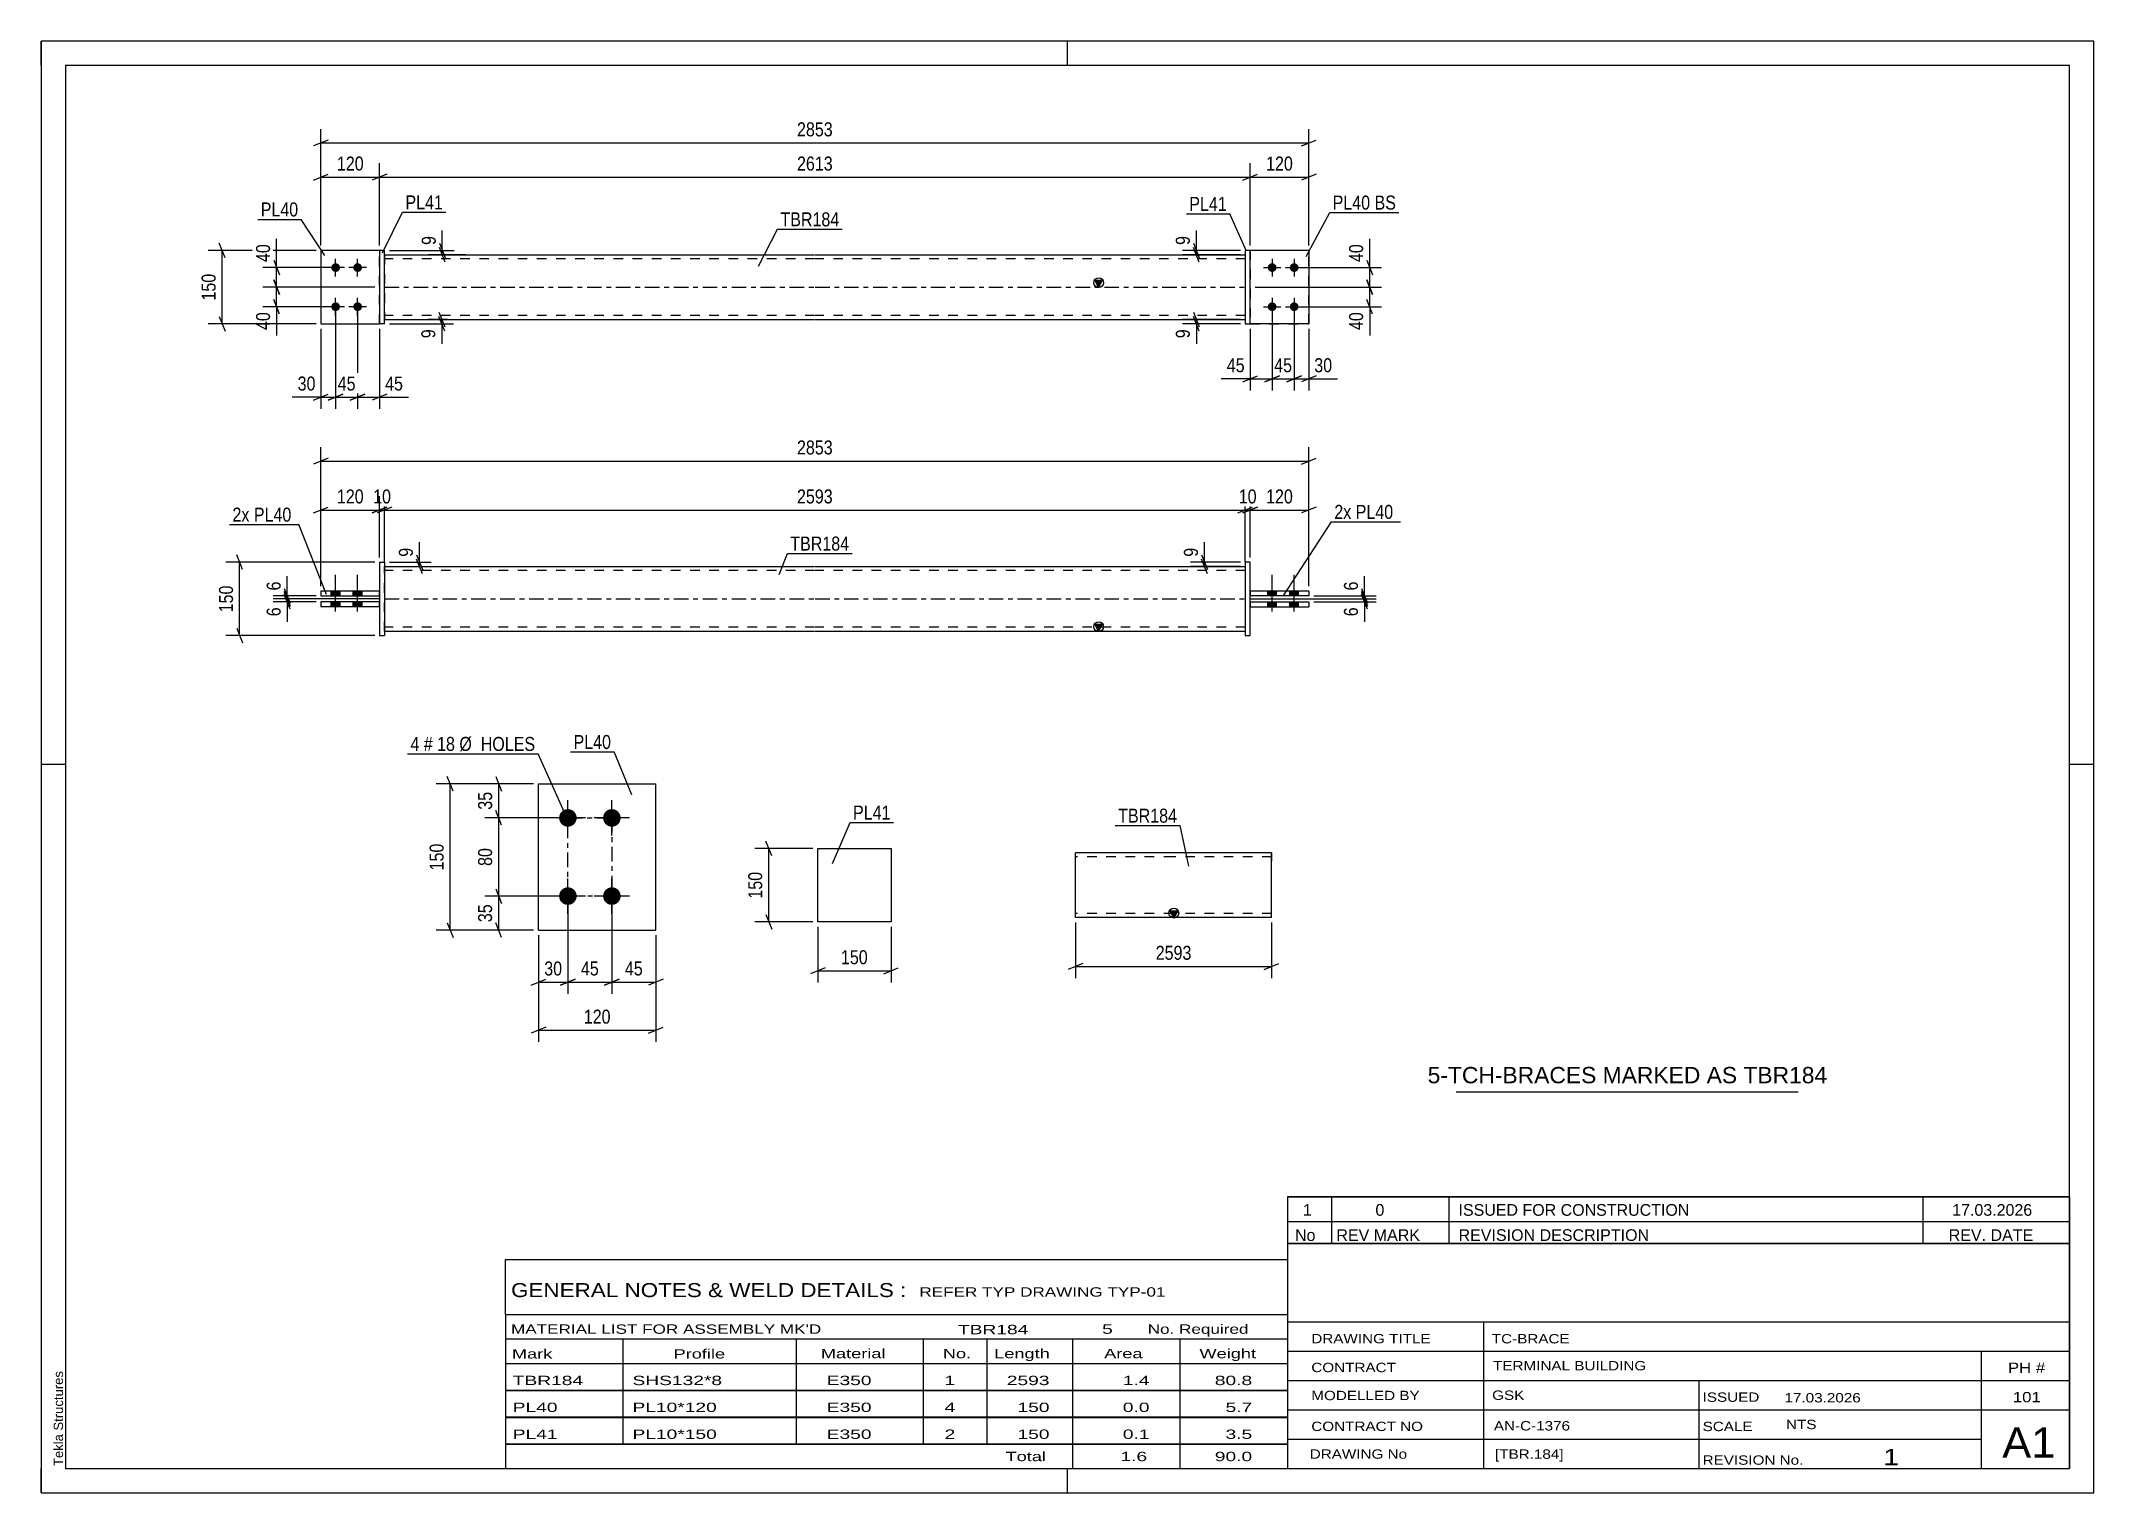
# Paper-space layout 'Layout1' of a CAD drawing. Header units: millimetres. Extents: x 0 to 420, y 0 to 297.
# The model-space entities are those that its viewports show. They can reach past a viewport. Long polylines and large blocks are cut down to what shows.
import ezdxf

# ---------------------------------------------------------------- set-up
doc = ezdxf.new("R2010")
doc.units = ezdxf.units.MM
doc.linetypes.add('DXK_LINE_DOT2', pattern=[3.9198, 1.9599, -1.9599])
doc.linetypes.add('DXK_LINE_DOT3', pattern=[5.9187, 2.979, -0.9799, 0.9799, -0.9799])
doc.layers.add('Viewport layer', color=7, linetype='Continuous', plot=False)
doc.styles.add('Arial', font='arial.ttf', dxfattribs={"height": 0.2})
doc.styles.add('Arial Narrow', font='ARIALN.TTF', dxfattribs={"height": 0.2})

# ---------------------------------------------------------------- blocks, each defined once
blk = doc.blocks.new('Unknown-580569612-1163')
at = {"color": 5, "linetype": 'Continuous'}
for p, q in [((420, 297), (0, 297)), ((0, 297), (0, 0)), ((0, 292), (0, 297)), ((210, 292), (210, 297)), ((420, 0), (420, 297)), ((415, 292), (5, 292)), ((5, 292), (5, 5)), ((415, 5), (415, 292)), ((5, 149), (0, 149)), ((420, 149), (415, 149)), ((0, 0), (0, 5)), ((5, 5), (415, 5)), ((210, 0), (210, 5)), ((0, 0), (420, 0))]:
    blk.add_line(p, q, dxfattribs=at)
at = {"color": 174, "linetype": 'Continuous', "style": 'Arial'}
blk.add_text('Tekla Structures', height=1.9102, rotation=90, dxfattribs=at).set_placement((4.5, 5.5))
blk = doc.blocks.new('Bolt-580569612-1440 - 1400')
at = {"linetype": 'Continuous'}
for points in [[(252.77, 184.49), (250.97, 184.49), (250.97, 183.49), (252.77, 183.49)], [(252.77, 184.49), (250.97, 184.49), (250.97, 183.49), (252.77, 183.49)], [(252.77, 182.29), (250.97, 182.29), (250.97, 181.29), (252.77, 181.29)], [(252.77, 182.29), (250.97, 182.29), (250.97, 181.29), (252.77, 181.29)], [(257.27, 184.49), (255.47, 184.49), (255.47, 183.49), (257.27, 183.49)], [(257.27, 184.49), (255.47, 184.49), (255.47, 183.49), (257.27, 183.49)], [(257.27, 182.29), (255.47, 182.29), (255.47, 181.29), (257.27, 181.29)], [(257.27, 182.29), (255.47, 182.29), (255.47, 181.29), (257.27, 181.29)]]:
    blk.add_hatch(color=1, dxfattribs=at).paths.add_polyline_path(points)
at = {"color": 1, "linetype": 'Continuous'}
for p, q in [((251.87, 180.29), (251.87, 187.79)), ((251.87, 180.29), (251.87, 187.79)), ((256.37, 180.29), (256.37, 187.79)), ((256.37, 180.29), (256.37, 187.79)), ((250.97, 183.49), (250.97, 184.49)), ((250.97, 183.49), (250.97, 184.49)), ((250.97, 181.29), (250.97, 182.29)), ((250.97, 181.29), (250.97, 182.29)), ((252.77, 183.49), (252.77, 184.49)), ((252.77, 183.49), (252.77, 184.49)), ((252.77, 181.29), (252.77, 182.29)), ((252.77, 181.29), (252.77, 182.29)), ((255.47, 183.49), (255.47, 184.49)), ((255.47, 183.49), (255.47, 184.49)), ((255.47, 181.29), (255.47, 182.29)), ((255.47, 181.29), (255.47, 182.29)), ((257.27, 183.49), (257.27, 184.49)), ((257.27, 183.49), (257.27, 184.49)), ((257.27, 181.29), (257.27, 182.29)), ((257.27, 181.29), (257.27, 182.29))]:
    blk.add_line(p, q, dxfattribs=at)
blk = doc.blocks.new('Bolt-580569612-1439 - 1400')
at = {"linetype": 'Continuous'}
for points in [[(59.37, 183.49), (61.17, 183.49), (61.17, 184.49), (59.37, 184.49)], [(59.37, 183.49), (61.17, 183.49), (61.17, 184.49), (59.37, 184.49)], [(59.37, 181.29), (61.17, 181.29), (61.17, 182.29), (59.37, 182.29)], [(59.37, 181.29), (61.17, 181.29), (61.17, 182.29), (59.37, 182.29)], [(63.87, 183.49), (65.67, 183.49), (65.67, 184.49), (63.87, 184.49)], [(63.87, 183.49), (65.67, 183.49), (65.67, 184.49), (63.87, 184.49)], [(63.87, 181.29), (65.67, 181.29), (65.67, 182.29), (63.87, 182.29)], [(63.87, 181.29), (65.67, 181.29), (65.67, 182.29), (63.87, 182.29)]]:
    blk.add_hatch(color=1, dxfattribs=at).paths.add_polyline_path(points)
at = {"color": 1, "linetype": 'Continuous'}
for p, q in [((60.27, 180.29), (60.27, 187.79)), ((60.27, 180.29), (60.27, 187.79)), ((64.77, 180.29), (64.77, 187.79)), ((64.77, 180.29), (64.77, 187.79)), ((59.37, 183.49), (59.37, 184.49)), ((59.37, 183.49), (59.37, 184.49)), ((59.37, 181.29), (59.37, 182.29)), ((59.37, 181.29), (59.37, 182.29)), ((61.17, 183.49), (61.17, 184.49)), ((61.17, 183.49), (61.17, 184.49)), ((61.17, 181.29), (61.17, 182.29)), ((61.17, 181.29), (61.17, 182.29)), ((63.87, 183.49), (63.87, 184.49)), ((63.87, 183.49), (63.87, 184.49)), ((63.87, 181.29), (63.87, 182.29)), ((63.87, 181.29), (63.87, 182.29)), ((65.67, 183.49), (65.67, 184.49)), ((65.67, 183.49), (65.67, 184.49)), ((65.67, 181.29), (65.67, 182.29)), ((65.67, 181.29), (65.67, 182.29))]:
    blk.add_line(p, q, dxfattribs=at)
blk = doc.blocks.new('Part-580569612-1428 - 1400')
at = {"linetype": 'Continuous'}
blk.add_hatch(color=2, dxfattribs=at).paths.add_polyline_path([(216.37, 176.29), (215.57, 177.69), (217.17, 177.69)])
at = {"color": 2, "linetype": 'Continuous'}
for p, q in [((70.27, 189.49), (158.27, 189.49)), ((158.37, 189.49), (246.37, 189.49)), ((216.37, 176.29), (215.57, 177.69)), ((215.57, 177.69), (217.17, 177.69)), ((217.17, 177.69), (216.37, 176.29)), ((70.27, 176.29), (158.27, 176.29)), ((158.37, 176.29), (246.37, 176.29))]:
    blk.add_line(p, q, dxfattribs=at)
at = {"color": 7, "linetype": 'DXK_LINE_DOT2'}
for p, q in [((70.27, 176.29), (70.27, 189.49)), ((246.37, 189.49), (246.37, 176.29)), ((158.27, 188.69), (70.27, 188.69)), ((246.37, 188.69), (158.37, 188.69)), ((158.27, 177.09), (70.27, 177.09)), ((246.37, 177.09), (158.37, 177.09))]:
    blk.add_line(p, q, dxfattribs=at)
at = {"color": 7, "linetype": 'DXK_LINE_DOT3'}
for p, q in [((70.27, 182.89), (158.27, 182.89)), ((158.37, 182.89), (246.37, 182.89))]:
    blk.add_line(p, q, dxfattribs=at)
at = {"color": 2, "linetype": 'Continuous'}
blk.add_circle((216.37, 177.19), 1, dxfattribs=at)
blk = doc.blocks.new('Part-580569612-1443 - 1400')
at = {"color": 2, "linetype": 'Continuous'}
for p, q in [((69.27, 190.39), (70.27, 190.39)), ((69.27, 190.39), (69.27, 175.39)), ((70.27, 190.39), (70.27, 175.39)), ((69.27, 175.39), (70.27, 175.39))]:
    blk.add_line(p, q, dxfattribs=at)
blk = doc.blocks.new('Part-580569612-1458 - 1400')
at = {"color": 2, "linetype": 'Continuous'}
for p, q in [((69.27, 184.49), (57.27, 184.49)), ((57.27, 184.49), (57.27, 183.49)), ((57.27, 183.49), (69.27, 183.49)), ((69.27, 183.49), (69.27, 184.49))]:
    blk.add_line(p, q, dxfattribs=at)
blk = doc.blocks.new('Part-580569612-1463 - 1400')
at = {"color": 2, "linetype": 'Continuous'}
for p, q in [((69.27, 182.29), (57.27, 182.29)), ((57.27, 182.29), (57.27, 181.29)), ((69.27, 181.29), (57.27, 181.29)), ((69.27, 181.29), (69.27, 182.29))]:
    blk.add_line(p, q, dxfattribs=at)
blk = doc.blocks.new('Part-580569612-1466 - 1400')
at = {"color": 2, "linetype": 'Continuous'}
for p, q in [((247.37, 190.39), (246.37, 190.39)), ((246.37, 190.39), (246.37, 175.39)), ((247.37, 175.39), (247.37, 190.39)), ((246.37, 175.39), (247.37, 175.39))]:
    blk.add_line(p, q, dxfattribs=at)
blk = doc.blocks.new('Part-580569612-1471 - 1400')
at = {"color": 2, "linetype": 'Continuous'}
for p, q in [((259.37, 184.49), (247.37, 184.49)), ((247.37, 184.49), (247.37, 183.49)), ((259.37, 183.49), (247.37, 183.49)), ((259.37, 184.49), (259.37, 183.49))]:
    blk.add_line(p, q, dxfattribs=at)
blk = doc.blocks.new('Part-580569612-1476 - 1400')
at = {"color": 2, "linetype": 'Continuous'}
for p, q in [((247.37, 182.29), (247.37, 181.29)), ((247.37, 182.29), (259.37, 182.29)), ((247.37, 181.29), (259.37, 181.29)), ((259.37, 182.29), (259.37, 181.29))]:
    blk.add_line(p, q, dxfattribs=at)
blk = doc.blocks.new('Part-580569612-1698 - 1692')
at = {"linetype": 'Continuous'}
blk.add_hatch(color=2, dxfattribs=at).paths.add_polyline_path([(216.37, 246.66), (215.57, 248.06), (217.17, 248.06)])
at = {"color": 2, "linetype": 'Continuous'}
for p, q in [((70.27, 253.26), (158.27, 253.26)), ((158.37, 253.26), (246.37, 253.26)), ((216.37, 246.66), (215.57, 248.06)), ((215.57, 248.06), (217.17, 248.06)), ((217.17, 248.06), (216.37, 246.66)), ((70.27, 240.06), (158.27, 240.06)), ((158.37, 240.06), (246.37, 240.06))]:
    blk.add_line(p, q, dxfattribs=at)
at = {"color": 7, "linetype": 'DXK_LINE_DOT2'}
for p, q in [((70.27, 253.26), (70.27, 240.06)), ((158.27, 252.46), (70.27, 252.46)), ((246.37, 252.46), (158.37, 252.46)), ((246.37, 253.26), (246.37, 240.06)), ((158.27, 240.86), (70.27, 240.86)), ((246.37, 240.86), (158.37, 240.86))]:
    blk.add_line(p, q, dxfattribs=at)
at = {"color": 7, "linetype": 'DXK_LINE_DOT3'}
for p, q in [((70.27, 246.66), (158.27, 246.66)), ((158.37, 246.66), (246.37, 246.66))]:
    blk.add_line(p, q, dxfattribs=at)
at = {"color": 2, "linetype": 'Continuous'}
blk.add_circle((216.37, 247.56), 1, dxfattribs=at)
blk = doc.blocks.new('Part-580569612-1703 - 1692')
at = {"color": 7, "linetype": 'DXK_LINE_DOT2'}
for p, q in [((259.37, 254.16), (247.37, 254.16)), ((247.37, 254.16), (247.37, 239.16)), ((259.37, 239.16), (259.37, 254.16)), ((247.37, 239.16), (259.37, 239.16))]:
    blk.add_line(p, q, dxfattribs=at)
blk = doc.blocks.new('Part-580569612-1724 - 1692')
at = {"color": 7, "linetype": 'DXK_LINE_DOT2'}
for p, q in [((69.27, 254.16), (57.27, 254.16)), ((57.27, 254.16), (57.27, 239.16)), ((69.27, 239.16), (69.27, 254.16)), ((57.27, 239.16), (69.27, 239.16))]:
    blk.add_line(p, q, dxfattribs=at)
blk = doc.blocks.new('Part-580569612-1708 - 1692')
at = {"color": 2, "linetype": 'Continuous'}
for p, q in [((259.37, 254.16), (247.37, 254.16)), ((259.37, 254.16), (259.37, 239.16)), ((259.37, 239.16), (247.37, 239.16))]:
    blk.add_line(p, q, dxfattribs=at)
at = {"color": 7, "linetype": 'DXK_LINE_DOT2'}
blk.add_line((247.37, 254.16), (247.37, 239.16), dxfattribs=at)
blk = doc.blocks.new('Part-580569612-1723 - 1692')
at = {"color": 2, "linetype": 'Continuous'}
for p, q in [((247.37, 254.16), (246.37, 254.16)), ((246.37, 254.16), (246.37, 239.16)), ((247.37, 239.16), (247.37, 254.16)), ((246.37, 239.16), (247.37, 239.16))]:
    blk.add_line(p, q, dxfattribs=at)
blk = doc.blocks.new('Part-580569612-1729 - 1692')
at = {"color": 2, "linetype": 'Continuous'}
for p, q in [((69.27, 254.16), (57.27, 254.16)), ((57.27, 254.16), (57.27, 239.16)), ((57.27, 239.16), (69.27, 239.16))]:
    blk.add_line(p, q, dxfattribs=at)
at = {"color": 7, "linetype": 'DXK_LINE_DOT2'}
blk.add_line((69.27, 239.16), (69.27, 254.16), dxfattribs=at)
blk = doc.blocks.new('Part-580569612-1734 - 1692')
at = {"color": 2, "linetype": 'Continuous'}
for p, q in [((70.27, 254.16), (69.27, 254.16)), ((69.27, 254.16), (69.27, 239.16)), ((70.27, 239.16), (70.27, 254.16)), ((70.27, 239.16), (69.27, 239.16))]:
    blk.add_line(p, q, dxfattribs=at)
blk = doc.blocks.new('Bolt-580569612-1735 - 1692')
at = {"linetype": 'Continuous'}
for points in [[(251.87, 251.56, -1), (251.87, 249.76, -1)], [(256.37, 251.56, -1), (256.37, 249.76, -1)], [(251.87, 243.56, -1), (251.87, 241.76, -1)], [(256.37, 243.56, -1), (256.37, 241.76, -1)]]:
    blk.add_hatch(color=1, dxfattribs=at).paths.add_polyline_path(points)
at = {"color": 1, "linetype": 'Continuous'}
for p, q in [((251.87, 252.46), (251.87, 248.86)), ((256.37, 252.46), (256.37, 248.86)), ((250.07, 250.66), (253.67, 250.66)), ((254.57, 250.66), (258.17, 250.66)), ((251.87, 244.46), (251.87, 240.86)), ((256.37, 244.46), (256.37, 240.86)), ((250.07, 242.66), (253.67, 242.66)), ((254.57, 242.66), (258.17, 242.66))]:
    blk.add_line(p, q, dxfattribs=at)
blk = doc.blocks.new('Bolt-580569612-1736 - 1692')
at = {"linetype": 'Continuous'}
for points in [[(60.27, 249.76, -1), (60.27, 251.56, -1)], [(64.77, 249.76, -1), (64.77, 251.56, -1)], [(60.27, 241.76, -1), (60.27, 243.56, -1)], [(64.77, 241.76, -1), (64.77, 243.56, -1)]]:
    blk.add_hatch(color=1, dxfattribs=at).paths.add_polyline_path(points)
at = {"color": 1, "linetype": 'Continuous'}
for p, q in [((60.27, 248.86), (60.27, 252.46)), ((64.77, 248.86), (64.77, 252.46)), ((62.07, 250.66), (58.47, 250.66)), ((66.57, 250.66), (62.97, 250.66)), ((60.27, 240.86), (60.27, 244.46)), ((64.77, 240.86), (64.77, 244.46)), ((62.07, 242.66), (58.47, 242.66)), ((66.57, 242.66), (62.97, 242.66))]:
    blk.add_line(p, q, dxfattribs=at)
blk = doc.blocks.new('Part-580569612-2313 - 2307')
at = {"linetype": 'Continuous'}
blk.add_hatch(color=2, dxfattribs=at).paths.add_polyline_path([(231.75, 117.71), (230.95, 119.11), (232.55, 119.11)])
at = {"color": 2, "linetype": 'Continuous'}
for p, q in [((231.66, 130.91), (211.66, 130.91)), ((211.66, 117.71), (211.66, 130.91)), ((251.76, 130.91), (231.76, 130.91)), ((251.76, 130.91), (251.76, 129.31)), ((251.76, 117.71), (251.76, 129.31)), ((231.66, 117.71), (211.66, 117.71)), ((231.75, 117.71), (230.95, 119.11)), ((230.95, 119.11), (232.55, 119.11)), ((232.55, 119.11), (231.75, 117.71)), ((251.76, 117.71), (231.76, 117.71))]:
    blk.add_line(p, q, dxfattribs=at)
at = {"color": 7, "linetype": 'DXK_LINE_DOT2'}
for p, q in [((251.76, 129.31), (251.76, 130.79)), ((231.66, 130.11), (211.66, 130.11)), ((251.76, 130.11), (231.76, 130.11)), ((211.66, 118.51), (211.66, 118.58)), ((231.66, 118.51), (211.66, 118.51)), ((251.76, 118.51), (231.76, 118.51)), ((251.76, 118.51), (251.76, 118.58))]:
    blk.add_line(p, q, dxfattribs=at)
at = {"color": 2, "linetype": 'Continuous'}
blk.add_circle((231.75, 118.61), 1, dxfattribs=at)
blk = doc.blocks.new('Part-580569612-2065 - 2059')
at = {"color": 2, "linetype": 'Continuous'}
for p, q in [((101.78, 115.09), (101.78, 145.09)), ((101.78, 145.09), (125.78, 145.09)), ((125.78, 115.09), (125.78, 145.09)), ((101.78, 115.09), (125.78, 115.09))]:
    blk.add_line(p, q, dxfattribs=at)
blk = doc.blocks.new('Bolt-580569612-2126 - 2059')
at = {"linetype": 'Continuous'}
for points in [[(107.78, 136.29, -1), (107.78, 139.89, -1)], [(116.78, 136.29, -1), (116.78, 139.89, -1)], [(107.78, 120.29, -1), (107.78, 123.89, -1)], [(116.78, 120.29, -1), (116.78, 123.89, -1)]]:
    blk.add_hatch(color=1, dxfattribs=at).paths.add_polyline_path(points)
at = {"color": 1, "linetype": 'Continuous'}
for p, q in [((107.78, 134.49), (107.78, 141.69)), ((116.78, 134.49), (116.78, 141.69)), ((111.38, 138.09), (104.18, 138.09)), ((120.38, 138.09), (113.18, 138.09)), ((111.38, 122.09), (104.18, 122.09)), ((107.78, 118.49), (107.78, 125.69)), ((120.38, 122.09), (113.18, 122.09)), ((116.78, 118.49), (116.78, 125.69))]:
    blk.add_line(p, q, dxfattribs=at)
blk = doc.blocks.new('Part-580569612-2287 - 2281')
at = {"color": 2, "linetype": 'Continuous'}
for p, q in [((158.89, 131.81), (173.89, 131.81)), ((158.89, 116.81), (158.89, 131.81)), ((173.89, 131.81), (173.89, 116.81)), ((173.89, 116.81), (158.89, 116.81))]:
    blk.add_line(p, q, dxfattribs=at)
blk = doc.blocks.new('Rectangle-580569612-2266 - 2059')
at = {"color": 1, "linetype": 'DXK_LINE_DOT3'}
blk.add_lwpolyline([(107.78, 138.09), (116.78, 138.09), (116.78, 122.09), (107.78, 122.09), (107.78, 138.09)], close=True, dxfattribs=at)
blk = doc.blocks.new('StraightDimension-580569612-1503 - 1400')
at = {"color": 7, "linetype": 'Continuous'}
for p, q in [((245.37, 190.39), (235.17, 190.39)), ((245.37, 189.49), (235.17, 189.49)), ((237.42, 191.89), (238.62, 188.89)), ((238.62, 187.99), (237.42, 190.99)), ((238.02, 189.49), (238.02, 190.39))]:
    blk.add_line(p, q, dxfattribs=at)
at = {"color": 0}
blk.add_wipeout([(237.27, 193.94), (233.07, 193.94), (233.07, 190.91), (237.27, 190.91)], dxfattribs=at)
at = {"color": 7, "linetype": 'Continuous'}
blk.add_line((238.02, 190.39), (238.02, 194.46), dxfattribs=at)
blk.add_line((238.02, 190.39), (238.02, 194.46), dxfattribs=at)
at = {"color": 3, "style": 'Arial Narrow'}
blk.add_text('9', height=2.86, rotation=90.0002, dxfattribs=at).set_placement((236.67, 191.51))
blk = doc.blocks.new('StraightDimension-580569612-1646 - 1400')
at = {"color": 7, "linetype": 'Continuous'}
for p, q in [((71.27, 190.39), (79.81, 190.39)), ((71.27, 189.49), (79.81, 189.49)), ((76.81, 191.89), (78.01, 188.89)), ((78.01, 187.99), (76.81, 190.99)), ((77.41, 189.49), (77.41, 190.39))]:
    blk.add_line(p, q, dxfattribs=at)
at = {"color": 0}
blk.add_wipeout([(76.66, 193.94), (72.46, 193.94), (72.46, 190.91), (76.66, 190.91)], dxfattribs=at)
at = {"color": 7, "linetype": 'Continuous'}
blk.add_line((77.41, 190.39), (77.41, 194.46), dxfattribs=at)
blk.add_line((77.41, 190.39), (77.41, 194.46), dxfattribs=at)
at = {"color": 3, "style": 'Arial Narrow'}
blk.add_text('9', height=2.86, rotation=90.0002, dxfattribs=at).set_placement((76.06, 191.51))
blk = doc.blocks.new('StraightDimension-580569612-1549 - 1400')
at = {"color": 7, "linetype": 'Continuous'}
for p, q in [((58.77, 211.68), (55.77, 210.48)), ((57.27, 185.49), (57.27, 213.93)), ((57.27, 211.08), (259.37, 211.08)), ((257.87, 210.48), (260.87, 211.68)), ((259.37, 185.49), (259.37, 213.93))]:
    blk.add_line(p, q, dxfattribs=at)
at = {"color": 0}
blk.add_wipeout([(162.57, 211.83), (162.57, 216.03), (154.06, 216.03), (154.06, 211.83)], dxfattribs=at)
at = {"color": 3, "style": 'Arial Narrow'}
blk.add_text('2853', height=2.863, dxfattribs=at).set_placement((154.66, 212.43))
blk = doc.blocks.new('StraightDimension-580569612-1532 - 1400')
at = {"color": 7, "linetype": 'Continuous'}
for p, q in [((270.17, 184.99), (271.37, 181.99)), ((247.37, 182.89), (273.17, 182.89)), ((260.37, 183.49), (273.17, 183.49)), ((271.37, 181.39), (270.17, 184.39)), ((270.77, 182.89), (270.77, 183.49))]:
    blk.add_line(p, q, dxfattribs=at)
at = {"color": 0}
blk.add_wipeout([(270.02, 187.04), (265.82, 187.04), (265.82, 184.01), (270.02, 184.01)], dxfattribs=at)
at = {"color": 7, "linetype": 'Continuous'}
blk.add_line((270.77, 183.49), (270.77, 187.56), dxfattribs=at)
blk.add_line((270.77, 183.49), (270.77, 187.56), dxfattribs=at)
at = {"color": 3, "style": 'Arial Narrow'}
blk.add_text('6', height=2.86, rotation=90.0002, dxfattribs=at).set_placement((269.42, 184.61))
blk = doc.blocks.new('StraightDimension-580569612-1485 - 1400')
at = {"color": 7, "linetype": 'Continuous'}
for p, q in [((68.27, 190.39), (37.77, 190.39)), ((41.22, 188.89), (40.02, 191.89)), ((40.62, 175.39), (40.62, 190.39)), ((40.02, 176.89), (41.22, 173.89)), ((68.27, 175.39), (37.77, 175.39))]:
    blk.add_line(p, q, dxfattribs=at)
at = {"color": 0}
blk.add_wipeout([(39.87, 186.23), (35.67, 186.23), (35.67, 179.54), (39.87, 179.54)], dxfattribs=at)
at = {"color": 3, "style": 'Arial Narrow'}
blk.add_text('150', height=2.863, rotation=90.0002, dxfattribs=at).set_placement((39.27, 180.14))
blk = doc.blocks.new('StraightDimension-580569612-1560 - 1400')
at = {"color": 7, "linetype": 'Continuous'}
for p, q in [((69.27, 182.89), (47.52, 182.89)), ((56.27, 182.29), (47.52, 182.29)), ((49.77, 184.39), (50.97, 181.39)), ((50.97, 180.79), (49.77, 183.79)), ((50.37, 182.29), (50.37, 182.89))]:
    blk.add_line(p, q, dxfattribs=at)
at = {"color": 0}
blk.add_wipeout([(49.62, 181.76), (45.42, 181.76), (45.42, 178.73), (49.62, 178.73)], dxfattribs=at)
at = {"color": 7, "linetype": 'Continuous'}
blk.add_line((50.37, 182.29), (50.37, 178.21), dxfattribs=at)
blk.add_line((50.37, 182.29), (50.37, 178.21), dxfattribs=at)
at = {"color": 3, "style": 'Arial Narrow'}
blk.add_text('6', height=2.86, rotation=90.0002, dxfattribs=at).set_placement((49.02, 179.33))
blk = doc.blocks.new('StraightDimension-580569612-1513 - 1400')
at = {"color": 7, "linetype": 'Continuous'}
for p, q in [((247.37, 182.89), (273.17, 182.89)), ((260.37, 182.29), (273.17, 182.29)), ((270.17, 184.39), (271.37, 181.39)), ((271.37, 180.79), (270.17, 183.79)), ((270.77, 182.29), (270.77, 182.89))]:
    blk.add_line(p, q, dxfattribs=at)
at = {"color": 0}
blk.add_wipeout([(270.02, 181.76), (265.82, 181.76), (265.82, 178.73), (270.02, 178.73)], dxfattribs=at)
at = {"color": 7, "linetype": 'Continuous'}
blk.add_line((270.77, 182.29), (270.77, 178.21), dxfattribs=at)
blk.add_line((270.77, 182.29), (270.77, 178.21), dxfattribs=at)
at = {"color": 3, "style": 'Arial Narrow'}
blk.add_text('6', height=2.86, rotation=90.0002, dxfattribs=at).set_placement((269.42, 179.33))
blk = doc.blocks.new('StraightDimension-580569612-1576 - 1400')
at = {"color": 7, "linetype": 'Continuous'}
for p, q in [((49.77, 184.99), (50.97, 181.99)), ((56.27, 183.49), (47.52, 183.49)), ((69.27, 182.89), (47.52, 182.89)), ((50.97, 181.39), (49.77, 184.39)), ((50.37, 182.89), (50.37, 183.49))]:
    blk.add_line(p, q, dxfattribs=at)
at = {"color": 0}
blk.add_wipeout([(49.62, 187.04), (45.42, 187.04), (45.42, 184.01), (49.62, 184.01)], dxfattribs=at)
at = {"color": 7, "linetype": 'Continuous'}
blk.add_line((50.37, 183.49), (50.37, 187.56), dxfattribs=at)
blk.add_line((50.37, 183.49), (50.37, 187.56), dxfattribs=at)
at = {"color": 3, "style": 'Arial Narrow'}
blk.add_text('6', height=2.86, rotation=90.0002, dxfattribs=at).set_placement((49.02, 184.61))
blk = doc.blocks.new('StraightDimension-580569612-1595 - 1400')
at = {"color": 7, "linetype": 'Continuous'}
for p, q in [((245.87, 200.46), (248.87, 201.66)), ((247.37, 191.39), (247.37, 203.91)), ((260.87, 201.66), (257.87, 200.46)), ((259.37, 185.49), (259.37, 203.91)), ((247.37, 201.06), (259.37, 201.06))]:
    blk.add_line(p, q, dxfattribs=at)
at = {"color": 0}
blk.add_wipeout([(256.71, 201.81), (256.71, 206.01), (250.03, 206.01), (250.03, 201.81)], dxfattribs=at)
at = {"color": 3, "style": 'Arial Narrow'}
blk.add_text('120', height=2.863, dxfattribs=at).set_placement((250.63, 202.41))
blk = doc.blocks.new('StraightDimension-580569612-1605 - 1400')
at = {"color": 7, "linetype": 'Continuous'}
for p, q in [((71.77, 201.66), (68.77, 200.46)), ((70.27, 190.49), (70.27, 203.91)), ((244.87, 200.46), (247.87, 201.66)), ((246.37, 190.49), (246.37, 203.91)), ((70.27, 201.06), (246.37, 201.06))]:
    blk.add_line(p, q, dxfattribs=at)
at = {"color": 0}
blk.add_wipeout([(162.57, 201.81), (162.57, 206.01), (154.06, 206.01), (154.06, 201.81)], dxfattribs=at)
at = {"color": 3, "style": 'Arial Narrow'}
blk.add_text('2593', height=2.863, dxfattribs=at).set_placement((154.66, 202.41))
blk = doc.blocks.new('StraightDimension-580569612-1615 - 1400')
at = {"color": 7, "linetype": 'Continuous'}
for p, q in [((67.77, 200.46), (70.77, 201.66)), ((71.77, 201.66), (68.77, 200.46)), ((69.27, 191.39), (69.27, 203.91)), ((70.27, 190.49), (70.27, 203.91)), ((69.27, 201.06), (70.27, 201.06))]:
    blk.add_line(p, q, dxfattribs=at)
at = {"color": 0}
blk.add_wipeout([(72.2, 201.81), (72.2, 206.01), (67.34, 206.01), (67.34, 201.81)], dxfattribs=at)
at = {"color": 3, "style": 'Arial Narrow'}
blk.add_text('10', height=2.863, dxfattribs=at).set_placement((67.94, 202.41))
blk = doc.blocks.new('StraightDimension-580569612-1625 - 1400')
at = {"color": 7, "linetype": 'Continuous'}
for p, q in [((55.77, 200.46), (58.77, 201.66)), ((57.27, 185.49), (57.27, 203.91)), ((70.77, 201.66), (67.77, 200.46)), ((69.27, 191.39), (69.27, 203.91)), ((57.27, 201.06), (69.27, 201.06))]:
    blk.add_line(p, q, dxfattribs=at)
at = {"color": 0}
blk.add_wipeout([(66.61, 201.81), (66.61, 206.01), (59.93, 206.01), (59.93, 201.81)], dxfattribs=at)
at = {"color": 3, "style": 'Arial Narrow'}
blk.add_text('120', height=2.863, dxfattribs=at).set_placement((60.53, 202.41))
blk = doc.blocks.new('StraightDimension-580569612-1635 - 1400')
at = {"color": 7, "linetype": 'Continuous'}
for p, q in [((244.87, 200.46), (247.87, 201.66)), ((248.87, 201.66), (245.87, 200.46)), ((246.37, 190.49), (246.37, 203.91)), ((247.37, 191.39), (247.37, 203.91)), ((246.37, 201.06), (247.37, 201.06))]:
    blk.add_line(p, q, dxfattribs=at)
at = {"color": 0}
blk.add_wipeout([(249.3, 201.81), (249.3, 206.01), (244.44, 206.01), (244.44, 201.81)], dxfattribs=at)
at = {"color": 3, "style": 'Arial Narrow'}
blk.add_text('10', height=2.863, dxfattribs=at).set_placement((245.04, 202.41))
blk = doc.blocks.new('StraightDimension-580569612-1783 - 1692')
at = {"color": 7, "linetype": 'Continuous'}
for p, q in [((70.77, 269.76), (67.77, 268.56)), ((69.27, 255.16), (69.27, 272.01)), ((69.27, 269.16), (247.37, 269.16)), ((245.87, 268.56), (248.87, 269.76)), ((247.37, 255.16), (247.37, 272.01))]:
    blk.add_line(p, q, dxfattribs=at)
at = {"color": 0}
blk.add_wipeout([(162.57, 269.91), (162.57, 274.11), (154.06, 274.11), (154.06, 269.91)], dxfattribs=at)
at = {"color": 3, "style": 'Arial Narrow'}
blk.add_text('2613', height=2.863, dxfattribs=at).set_placement((154.66, 270.51))
blk = doc.blocks.new('StraightDimension-580569612-1944 - 1692')
at = {"color": 7, "linetype": 'Continuous'}
for p, q in [((245.37, 254.16), (233.52, 254.16)), ((245.37, 253.26), (233.52, 253.26)), ((235.77, 255.66), (236.97, 252.66)), ((236.97, 251.76), (235.77, 254.76)), ((236.37, 253.26), (236.37, 254.16))]:
    blk.add_line(p, q, dxfattribs=at)
at = {"color": 0}
blk.add_wipeout([(235.62, 257.72), (231.42, 257.72), (231.42, 254.69), (235.62, 254.69)], dxfattribs=at)
at = {"color": 7, "linetype": 'Continuous'}
blk.add_line((236.37, 254.16), (236.37, 258.24), dxfattribs=at)
blk.add_line((236.37, 254.16), (236.37, 258.24), dxfattribs=at)
at = {"color": 3, "style": 'Arial Narrow'}
blk.add_text('9', height=2.86, rotation=90.0002, dxfattribs=at).set_placement((235.02, 255.29))
blk = doc.blocks.new('StraightDimension-580569612-1851 - 1692')
at = {"color": 7, "linetype": 'Continuous'}
for p, q in [((64.77, 241.66), (64.77, 221.76)), ((69.27, 238.16), (69.27, 221.76)), ((63.27, 223.56), (66.27, 224.76)), ((64.77, 224.16), (69.27, 224.16)), ((70.77, 224.76), (67.77, 223.56))]:
    blk.add_line(p, q, dxfattribs=at)
at = {"color": 0}
blk.add_wipeout([(74.65, 224.91), (74.65, 229.11), (69.79, 229.11), (69.79, 224.91)], dxfattribs=at)
at = {"color": 7, "linetype": 'Continuous'}
blk.add_line((69.27, 224.16), (75.17, 224.16), dxfattribs=at)
blk.add_line((69.27, 224.16), (75.17, 224.16), dxfattribs=at)
at = {"color": 3, "style": 'Arial Narrow'}
blk.add_text('45', height=2.863, dxfattribs=at).set_placement((70.39, 225.51))
blk = doc.blocks.new('StraightDimension-580569612-1916 - 1692')
at = {"color": 7, "linetype": 'Continuous'}
for p, q in [((47.6, 248.16), (48.8, 245.16)), ((68.27, 246.66), (45.35, 246.66)), ((48.8, 241.16), (47.6, 244.16)), ((48.2, 242.66), (48.2, 246.66)), ((59.27, 242.66), (45.35, 242.66))]:
    blk.add_line(p, q, dxfattribs=at)
at = {"color": 0}
blk.add_wipeout([(47.45, 242.14), (43.25, 242.14), (43.25, 237.28), (47.45, 237.28)], dxfattribs=at)
at = {"color": 7, "linetype": 'Continuous'}
blk.add_line((48.2, 242.66), (48.2, 236.76), dxfattribs=at)
blk.add_line((48.2, 242.66), (48.2, 236.76), dxfattribs=at)
at = {"color": 3, "style": 'Arial Narrow'}
blk.add_text('40', height=2.863, rotation=90.0002, dxfattribs=at).set_placement((46.85, 237.88))
blk = doc.blocks.new('StraightDimension-580569612-1873 - 1692')
at = {"color": 7, "linetype": 'Continuous'}
for p, q in [((60.27, 241.66), (60.27, 221.76)), ((64.77, 241.66), (64.77, 221.76)), ((58.77, 223.56), (61.77, 224.76)), ((60.27, 224.16), (64.77, 224.16)), ((66.27, 224.76), (63.27, 223.56))]:
    blk.add_line(p, q, dxfattribs=at)
at = {"color": 0}
blk.add_wipeout([(64.95, 224.91), (64.95, 229.11), (60.09, 229.11), (60.09, 224.91)], dxfattribs=at)
at = {"color": 3, "style": 'Arial Narrow'}
blk.add_text('45', height=2.863, dxfattribs=at).set_placement((60.69, 225.51))
blk = doc.blocks.new('StraightDimension-580569612-1741 - 1692')
at = {"color": 7, "linetype": 'Continuous'}
for p, q in [((56.27, 254.16), (34.21, 254.16)), ((37.66, 252.66), (36.46, 255.66)), ((37.06, 239.16), (37.06, 254.16)), ((36.46, 240.66), (37.66, 237.66)), ((56.27, 239.16), (34.21, 239.16))]:
    blk.add_line(p, q, dxfattribs=at)
at = {"color": 0}
blk.add_wipeout([(36.31, 250.01), (32.11, 250.01), (32.11, 243.32), (36.31, 243.32)], dxfattribs=at)
at = {"color": 3, "style": 'Arial Narrow'}
blk.add_text('150', height=2.863, rotation=90.0002, dxfattribs=at).set_placement((35.71, 243.92))
blk = doc.blocks.new('StraightDimension-580569612-1761 - 1692')
at = {"color": 7, "linetype": 'Continuous'}
for p, q in [((55.77, 268.56), (58.77, 269.76)), ((57.27, 255.16), (57.27, 272.01)), ((57.27, 269.16), (69.27, 269.16)), ((70.77, 269.76), (67.77, 268.56)), ((69.27, 255.16), (69.27, 272.01))]:
    blk.add_line(p, q, dxfattribs=at)
at = {"color": 0}
blk.add_wipeout([(66.61, 269.91), (66.61, 274.11), (59.93, 274.11), (59.93, 269.91)], dxfattribs=at)
at = {"color": 3, "style": 'Arial Narrow'}
blk.add_text('120', height=2.863, dxfattribs=at).set_placement((60.53, 270.51))
blk = doc.blocks.new('StraightDimension-580569612-1808 - 1692')
at = {"color": 7, "linetype": 'Continuous'}
for p, q in [((245.87, 268.56), (248.87, 269.76)), ((247.37, 255.16), (247.37, 272.01)), ((247.37, 269.16), (259.37, 269.16)), ((260.87, 269.76), (257.87, 268.56)), ((259.37, 255.16), (259.37, 272.01))]:
    blk.add_line(p, q, dxfattribs=at)
at = {"color": 0}
blk.add_wipeout([(256.71, 269.91), (256.71, 274.11), (250.03, 274.11), (250.03, 269.91)], dxfattribs=at)
at = {"color": 3, "style": 'Arial Narrow'}
blk.add_text('120', height=2.863, dxfattribs=at).set_placement((250.63, 270.51))
blk = doc.blocks.new('StraightDimension-580569612-1831 - 1692')
at = {"color": 7, "linetype": 'Continuous'}
for p, q in [((57.27, 255.16), (57.27, 279.01)), ((259.37, 255.16), (259.37, 279.01)), ((58.77, 276.76), (55.77, 275.56)), ((57.27, 276.16), (259.37, 276.16)), ((257.87, 275.56), (260.87, 276.76))]:
    blk.add_line(p, q, dxfattribs=at)
at = {"color": 0}
blk.add_wipeout([(162.57, 276.91), (162.57, 281.11), (154.06, 281.11), (154.06, 276.91)], dxfattribs=at)
at = {"color": 3, "style": 'Arial Narrow'}
blk.add_text('2853', height=2.863, dxfattribs=at).set_placement((154.66, 277.51))
blk = doc.blocks.new('StraightDimension-580569612-1889 - 1692')
at = {"color": 7, "linetype": 'Continuous'}
for p, q in [((60.27, 241.66), (60.27, 221.76)), ((57.27, 238.16), (57.27, 221.76)), ((55.77, 223.56), (58.77, 224.76)), ((57.27, 224.16), (60.27, 224.16)), ((61.77, 224.76), (58.77, 223.56))]:
    blk.add_line(p, q, dxfattribs=at)
at = {"color": 0}
blk.add_wipeout([(56.74, 224.91), (56.74, 229.11), (51.89, 229.11), (51.89, 224.91)], dxfattribs=at)
at = {"color": 7, "linetype": 'Continuous'}
blk.add_line((57.27, 224.16), (51.36, 224.16), dxfattribs=at)
blk.add_line((57.27, 224.16), (51.36, 224.16), dxfattribs=at)
at = {"color": 3, "style": 'Arial Narrow'}
blk.add_text('30', height=2.863, dxfattribs=at).set_placement((52.49, 225.51))
blk = doc.blocks.new('StraightDimension-580569612-1909 - 1692')
at = {"color": 7, "linetype": 'Continuous'}
for p, q in [((83.18, 240.06), (79.16, 240.06)), ((81.41, 241.56), (82.61, 238.56)), ((82.61, 237.66), (81.41, 240.66)), ((82.01, 239.16), (82.01, 240.06)), ((71.27, 239.16), (84.41, 239.16))]:
    blk.add_line(p, q, dxfattribs=at)
at = {"color": 0}
blk.add_wipeout([(81.26, 238.64), (77.06, 238.64), (77.06, 235.61), (81.26, 235.61)], dxfattribs=at)
at = {"color": 7, "linetype": 'Continuous'}
blk.add_line((82.01, 239.16), (82.01, 235.08), dxfattribs=at)
blk.add_line((82.01, 239.16), (82.01, 235.08), dxfattribs=at)
at = {"color": 3, "style": 'Arial Narrow'}
blk.add_text('9', height=2.86, rotation=90.0002, dxfattribs=at).set_placement((80.66, 236.21))
blk = doc.blocks.new('StraightDimension-580569612-1925 - 1692')
at = {"color": 7, "linetype": 'Continuous'}
for p, q in [((47.6, 252.16), (48.8, 249.16)), ((59.27, 250.66), (45.35, 250.66)), ((48.8, 245.16), (47.6, 248.16)), ((48.2, 246.66), (48.2, 250.66)), ((68.27, 246.66), (45.35, 246.66))]:
    blk.add_line(p, q, dxfattribs=at)
at = {"color": 0}
blk.add_wipeout([(47.45, 256.04), (43.25, 256.04), (43.25, 251.19), (47.45, 251.19)], dxfattribs=at)
at = {"color": 7, "linetype": 'Continuous'}
blk.add_line((48.2, 250.66), (48.2, 256.57), dxfattribs=at)
blk.add_line((48.2, 250.66), (48.2, 256.57), dxfattribs=at)
at = {"color": 3, "style": 'Arial Narrow'}
blk.add_text('40', height=2.863, rotation=90.0002, dxfattribs=at).set_placement((46.85, 251.79))
blk = doc.blocks.new('StraightDimension-580569612-1999 - 1692')
at = {"color": 7, "linetype": 'Continuous'}
for p, q in [((251.87, 241.66), (251.87, 225.51)), ((256.37, 241.66), (256.37, 225.51)), ((250.37, 227.31), (253.37, 228.51)), ((251.87, 227.91), (256.37, 227.91)), ((257.87, 228.51), (254.87, 227.31))]:
    blk.add_line(p, q, dxfattribs=at)
at = {"color": 0}
blk.add_wipeout([(256.55, 228.66), (256.55, 232.86), (251.69, 232.86), (251.69, 228.66)], dxfattribs=at)
at = {"color": 3, "style": 'Arial Narrow'}
blk.add_text('45', height=2.863, dxfattribs=at).set_placement((252.29, 229.26))
blk = doc.blocks.new('StraightDimension-580569612-1935 - 1692')
at = {"color": 7, "linetype": 'Continuous'}
for p, q in [((245.37, 240.06), (233.52, 240.06)), ((235.77, 241.56), (236.97, 238.56)), ((236.97, 237.66), (235.77, 240.66)), ((236.37, 239.16), (236.37, 240.06)), ((245.37, 239.16), (233.52, 239.16))]:
    blk.add_line(p, q, dxfattribs=at)
at = {"color": 0}
blk.add_wipeout([(235.62, 238.64), (231.42, 238.64), (231.42, 235.61), (235.62, 235.61)], dxfattribs=at)
at = {"color": 7, "linetype": 'Continuous'}
blk.add_line((236.37, 239.16), (236.37, 235.08), dxfattribs=at)
blk.add_line((236.37, 239.16), (236.37, 235.08), dxfattribs=at)
at = {"color": 3, "style": 'Arial Narrow'}
blk.add_text('9', height=2.86, rotation=90.0002, dxfattribs=at).set_placement((235.02, 236.21))
blk = doc.blocks.new('StraightDimension-580569612-2015 - 1692')
at = {"color": 7, "linetype": 'Continuous'}
for p, q in [((256.37, 241.66), (256.37, 225.51)), ((259.37, 238.16), (259.37, 225.51)), ((254.87, 227.31), (257.87, 228.51)), ((256.37, 227.91), (259.37, 227.91)), ((260.87, 228.51), (257.87, 227.31))]:
    blk.add_line(p, q, dxfattribs=at)
at = {"color": 0}
blk.add_wipeout([(264.75, 228.66), (264.75, 232.86), (259.89, 232.86), (259.89, 228.66)], dxfattribs=at)
at = {"color": 7, "linetype": 'Continuous'}
blk.add_line((259.37, 227.91), (265.27, 227.91), dxfattribs=at)
blk.add_line((259.37, 227.91), (265.27, 227.91), dxfattribs=at)
at = {"color": 3, "style": 'Arial Narrow'}
blk.add_text('30', height=2.863, dxfattribs=at).set_placement((260.49, 229.26))
blk = doc.blocks.new('StraightDimension-580569612-1951 - 1692')
at = {"color": 7, "linetype": 'Continuous'}
for p, q in [((71.27, 254.16), (84.49, 254.16)), ((86.92, 253.26), (79.24, 253.26)), ((81.49, 255.66), (82.69, 252.66)), ((82.69, 251.76), (81.49, 254.76)), ((82.09, 253.26), (82.09, 254.16))]:
    blk.add_line(p, q, dxfattribs=at)
at = {"color": 0}
blk.add_wipeout([(81.34, 257.72), (77.14, 257.72), (77.14, 254.69), (81.34, 254.69)], dxfattribs=at)
at = {"color": 7, "linetype": 'Continuous'}
blk.add_line((82.09, 254.16), (82.09, 258.24), dxfattribs=at)
blk.add_line((82.09, 254.16), (82.09, 258.24), dxfattribs=at)
at = {"color": 3, "style": 'Arial Narrow'}
blk.add_text('9', height=2.86, rotation=90.0002, dxfattribs=at).set_placement((80.74, 255.29))
blk = doc.blocks.new('StraightDimension-580569612-1958 - 1692')
at = {"color": 7, "linetype": 'Continuous'}
for p, q in [((271.23, 252.16), (272.43, 249.16)), ((257.37, 250.66), (274.23, 250.66)), ((272.43, 245.16), (271.23, 248.16)), ((271.83, 246.66), (271.83, 250.66)), ((248.37, 246.66), (274.23, 246.66))]:
    blk.add_line(p, q, dxfattribs=at)
at = {"color": 0}
blk.add_wipeout([(271.08, 256.04), (266.88, 256.04), (266.88, 251.19), (271.08, 251.19)], dxfattribs=at)
at = {"color": 7, "linetype": 'Continuous'}
blk.add_line((271.83, 250.66), (271.83, 256.57), dxfattribs=at)
blk.add_line((271.83, 250.66), (271.83, 256.57), dxfattribs=at)
at = {"color": 3, "style": 'Arial Narrow'}
blk.add_text('40', height=2.863, rotation=90.0002, dxfattribs=at).set_placement((270.48, 251.79))
blk = doc.blocks.new('StraightDimension-580569612-1967 - 1692')
at = {"color": 7, "linetype": 'Continuous'}
for p, q in [((271.23, 248.16), (272.43, 245.16)), ((248.37, 246.66), (274.23, 246.66)), ((272.43, 241.16), (271.23, 244.16)), ((271.83, 242.66), (271.83, 246.66)), ((257.37, 242.66), (274.23, 242.66))]:
    blk.add_line(p, q, dxfattribs=at)
at = {"color": 0}
blk.add_wipeout([(271.08, 242.14), (266.88, 242.14), (266.88, 237.28), (271.08, 237.28)], dxfattribs=at)
at = {"color": 7, "linetype": 'Continuous'}
blk.add_line((271.83, 242.66), (271.83, 236.76), dxfattribs=at)
blk.add_line((271.83, 242.66), (271.83, 236.76), dxfattribs=at)
at = {"color": 3, "style": 'Arial Narrow'}
blk.add_text('40', height=2.863, rotation=90.0002, dxfattribs=at).set_placement((270.48, 237.88))
blk = doc.blocks.new('StraightDimension-580569612-1977 - 1692')
at = {"color": 7, "linetype": 'Continuous'}
for p, q in [((251.87, 241.66), (251.87, 225.51)), ((247.37, 238.16), (247.37, 225.51)), ((245.87, 227.31), (248.87, 228.51)), ((247.37, 227.91), (251.87, 227.91)), ((253.37, 228.51), (250.37, 227.31))]:
    blk.add_line(p, q, dxfattribs=at)
at = {"color": 0}
blk.add_wipeout([(246.84, 228.66), (246.84, 232.86), (241.99, 232.86), (241.99, 228.66)], dxfattribs=at)
at = {"color": 7, "linetype": 'Continuous'}
blk.add_line((247.37, 227.91), (241.46, 227.91), dxfattribs=at)
blk.add_line((247.37, 227.91), (241.46, 227.91), dxfattribs=at)
at = {"color": 3, "style": 'Arial Narrow'}
blk.add_text('45', height=2.863, dxfattribs=at).set_placement((242.59, 229.26))
blk = doc.blocks.new('StraightDimension-580569612-2318 - 2307')
at = {"color": 7, "linetype": 'Continuous'}
for p, q in [((211.66, 116.71), (211.66, 105.31)), ((251.76, 116.71), (251.76, 105.31)), ((213.16, 108.31), (210.16, 107.11)), ((211.66, 107.71), (251.76, 107.71)), ((250.26, 107.11), (253.26, 108.31))]:
    blk.add_line(p, q, dxfattribs=at)
at = {"color": 0}
blk.add_wipeout([(235.97, 108.46), (235.97, 112.66), (227.45, 112.66), (227.45, 108.46)], dxfattribs=at)
at = {"color": 3, "style": 'Arial Narrow'}
blk.add_text('2593', height=2.863, dxfattribs=at).set_placement((228.05, 109.06))
blk = doc.blocks.new('StraightDimension-580569612-2161 - 2059')
at = {"color": 7, "linetype": 'Continuous'}
for p, q in [((107.78, 121.09), (107.78, 102.1)), ((101.78, 114.09), (101.78, 102.1)), ((100.28, 103.9), (103.28, 105.1)), ((109.28, 105.1), (106.28, 103.9)), ((101.78, 104.5), (107.78, 104.5))]:
    blk.add_line(p, q, dxfattribs=at)
at = {"color": 0}
blk.add_wipeout([(107.21, 105.25), (107.21, 109.45), (102.35, 109.45), (102.35, 105.25)], dxfattribs=at)
at = {"color": 3, "style": 'Arial Narrow'}
blk.add_text('30', height=2.863, dxfattribs=at).set_placement((102.95, 105.85))
blk = doc.blocks.new('StraightDimension-580569612-2142 - 2059')
at = {"color": 7, "linetype": 'Continuous'}
for p, q in [((116.78, 121.09), (116.78, 102.1)), ((125.78, 114.09), (125.78, 102.1)), ((115.28, 103.9), (118.28, 105.1)), ((127.28, 105.1), (124.28, 103.9)), ((116.78, 104.5), (125.78, 104.5))]:
    blk.add_line(p, q, dxfattribs=at)
at = {"color": 0}
blk.add_wipeout([(123.71, 105.25), (123.71, 109.45), (118.85, 109.45), (118.85, 105.25)], dxfattribs=at)
at = {"color": 3, "style": 'Arial Narrow'}
blk.add_text('45', height=2.863, dxfattribs=at).set_placement((119.45, 105.85))
blk = doc.blocks.new('StraightDimension-580569612-2128 - 2059')
at = {"color": 7, "linetype": 'Continuous'}
for p, q in [((107.78, 121.09), (107.78, 102.1)), ((116.78, 121.09), (116.78, 102.1)), ((106.28, 103.9), (109.28, 105.1)), ((118.28, 105.1), (115.28, 103.9)), ((107.78, 104.5), (116.78, 104.5))]:
    blk.add_line(p, q, dxfattribs=at)
at = {"color": 0}
blk.add_wipeout([(114.71, 105.25), (114.71, 109.45), (109.85, 109.45), (109.85, 105.25)], dxfattribs=at)
at = {"color": 3, "style": 'Arial Narrow'}
blk.add_text('45', height=2.863, dxfattribs=at).set_placement((110.45, 105.85))
blk = doc.blocks.new('StraightDimension-580569612-2178 - 2059')
at = {"color": 7, "linetype": 'Continuous'}
for p, q in [((100.78, 145.09), (80.86, 145.09)), ((84.31, 143.59), (83.11, 146.59)), ((83.71, 115.09), (83.71, 145.09)), ((100.78, 115.09), (80.86, 115.09)), ((83.11, 116.59), (84.31, 113.59))]:
    blk.add_line(p, q, dxfattribs=at)
at = {"color": 0}
blk.add_wipeout([(82.96, 133.43), (78.76, 133.43), (78.76, 126.75), (82.96, 126.75)], dxfattribs=at)
at = {"color": 3, "style": 'Arial Narrow'}
blk.add_text('150', height=2.863, rotation=90.0002, dxfattribs=at).set_placement((82.36, 127.35))
blk = doc.blocks.new('StraightDimension-580569612-2198 - 2059')
at = {"color": 7, "linetype": 'Continuous'}
for p, q in [((94.23, 136.59), (93.03, 139.59)), ((106.78, 138.09), (90.78, 138.09)), ((93.63, 122.09), (93.63, 138.09)), ((106.78, 122.09), (90.78, 122.09)), ((93.03, 123.59), (94.23, 120.59))]:
    blk.add_line(p, q, dxfattribs=at)
at = {"color": 0}
blk.add_wipeout([(92.88, 132.52), (88.68, 132.52), (88.68, 127.66), (92.88, 127.66)], dxfattribs=at)
at = {"color": 3, "style": 'Arial Narrow'}
blk.add_text('80', height=2.863, rotation=90.0002, dxfattribs=at).set_placement((92.28, 128.26))
blk = doc.blocks.new('StraightDimension-580569612-2211 - 2059')
at = {"color": 7, "linetype": 'Continuous'}
for p, q in [((100.78, 145.09), (90.78, 145.09)), ((93.03, 146.59), (94.23, 143.59)), ((93.63, 138.09), (93.63, 145.09)), ((94.23, 136.59), (93.03, 139.59)), ((106.78, 138.09), (90.78, 138.09))]:
    blk.add_line(p, q, dxfattribs=at)
at = {"color": 0}
blk.add_wipeout([(92.88, 144.02), (88.68, 144.02), (88.68, 139.16), (92.88, 139.16)], dxfattribs=at)
at = {"color": 3, "style": 'Arial Narrow'}
blk.add_text('35', height=2.863, rotation=90.0002, dxfattribs=at).set_placement((92.28, 139.76))
blk = doc.blocks.new('StraightDimension-580569612-2227 - 2059')
at = {"color": 7, "linetype": 'Continuous'}
for p, q in [((106.78, 122.09), (90.78, 122.09)), ((93.03, 123.59), (94.23, 120.59)), ((93.63, 115.09), (93.63, 122.09)), ((100.78, 115.09), (90.78, 115.09)), ((94.23, 113.59), (93.03, 116.59))]:
    blk.add_line(p, q, dxfattribs=at)
at = {"color": 0}
blk.add_wipeout([(92.88, 121.02), (88.68, 121.02), (88.68, 116.16), (92.88, 116.16)], dxfattribs=at)
at = {"color": 3, "style": 'Arial Narrow'}
blk.add_text('35', height=2.863, rotation=90.0002, dxfattribs=at).set_placement((92.28, 116.76))
blk = doc.blocks.new('StraightDimension-580569612-2244 - 2059')
at = {"color": 7, "linetype": 'Continuous'}
for p, q in [((101.78, 114.09), (101.78, 92.25)), ((125.78, 114.09), (125.78, 92.25)), ((103.28, 95.25), (100.28, 94.05)), ((101.78, 94.65), (125.78, 94.65)), ((124.28, 94.05), (127.28, 95.25))]:
    blk.add_line(p, q, dxfattribs=at)
at = {"color": 0}
blk.add_wipeout([(117.12, 95.4), (117.12, 99.6), (110.44, 99.6), (110.44, 95.4)], dxfattribs=at)
at = {"color": 3, "style": 'Arial Narrow'}
blk.add_text('120', height=2.863, dxfattribs=at).set_placement((111.04, 96))
blk = doc.blocks.new('StraightDimension-580569612-2289 - 2281')
at = {"color": 7, "linetype": 'Continuous'}
for p, q in [((158.89, 115.81), (158.89, 104.41)), ((173.89, 115.81), (173.89, 104.41)), ((160.39, 107.41), (157.39, 106.21)), ((158.89, 106.81), (173.89, 106.81)), ((172.39, 106.21), (175.39, 107.41))]:
    blk.add_line(p, q, dxfattribs=at)
at = {"color": 0}
blk.add_wipeout([(169.73, 107.56), (169.73, 111.76), (163.05, 111.76), (163.05, 107.56)], dxfattribs=at)
at = {"color": 3, "style": 'Arial Narrow'}
blk.add_text('150', height=2.863, dxfattribs=at).set_placement((163.65, 108.16))
blk = doc.blocks.new('StraightDimension-580569612-2294 - 2281')
at = {"color": 7, "linetype": 'Continuous'}
for p, q in [((157.89, 131.81), (146.04, 131.81)), ((149.49, 130.31), (148.29, 133.31)), ((148.89, 116.81), (148.89, 131.81)), ((148.29, 118.31), (149.49, 115.31)), ((157.89, 116.81), (146.04, 116.81))]:
    blk.add_line(p, q, dxfattribs=at)
at = {"color": 0}
blk.add_wipeout([(148.14, 127.66), (143.94, 127.66), (143.94, 120.97), (148.14, 120.97)], dxfattribs=at)
at = {"color": 3, "style": 'Arial Narrow'}
blk.add_text('150', height=2.863, rotation=90.0002, dxfattribs=at).set_placement((147.54, 121.57))
blk = doc.blocks.new('Unknown-580569612-3291')
at = {"color": 7, "linetype": 'Continuous'}
for p, q in [((95, 47.75), (255, 47.75)), ((95, 36.5), (95, 47.75)), ((255, 47.75), (255, 36.5)), ((95, 36.5), (255, 36.5)), ((95, 36.5), (95, 31.5)), ((255, 36.5), (255, 31.5)), ((95, 31.5), (255, 31.5)), ((95, 31.5), (95, 26.5)), ((119, 31.5), (119, 26.5)), ((154.5, 31.5), (154.5, 26.5)), ((180.5, 31.5), (180.5, 26.5)), ((193.5, 31.5), (193.5, 26.5)), ((211, 31.5), (211, 26.5)), ((233, 31.5), (233, 26.5)), ((255, 31.5), (255, 26.5)), ((95, 26.5), (255, 26.5)), ((95, 26.45), (95, 21.05)), ((95, 26.45), (255, 26.45)), ((119, 26.5), (119, 21)), ((154.5, 26.5), (154.5, 21)), ((180.5, 26.5), (180.5, 21)), ((193.5, 26.5), (193.5, 21)), ((211, 26.5), (211, 21)), ((233, 26.5), (233, 21)), ((255, 26.45), (255, 21.05)), ((95, 21.05), (255, 21.05)), ((119, 21), (119, 15.5)), ((154.5, 21), (154.5, 15.5)), ((180.5, 21), (180.5, 15.5)), ((193.5, 21), (193.5, 15.5)), ((211, 21), (211, 15.5)), ((233, 21), (233, 15.5)), ((95, 20.95), (95, 15.55)), ((95, 20.95), (255, 20.95)), ((255, 20.95), (255, 15.55)), ((95, 15.55), (255, 15.55)), ((95, 15.45), (95, 10.05)), ((95, 15.45), (255, 15.45)), ((119, 15.5), (119, 10)), ((154.5, 15.5), (154.5, 10)), ((180.5, 15.5), (180.5, 10)), ((193.5, 15.5), (193.5, 10)), ((211, 15.5), (211, 10)), ((233, 15.5), (233, 10)), ((255, 15.45), (255, 10.05)), ((95, 10.05), (255, 10.05)), ((95, 10), (255, 10)), ((95, 10), (95, 5)), ((211, 10), (211, 5)), ((233, 10), (233, 5)), ((255, 10), (255, 5)), ((95, 5), (255, 5))]:
    blk.add_line(p, q, dxfattribs=at)
at = {"color": 7, "style": 'Arial Narrow'}
for s, height, width, p in [('GENERAL NOTES & WELD DETAILS :', 2.8633, 1.4, (96.15, 40.06)), ('REFER TYP DRAWING TYP-01', 1.9089, 1.6, (179.7, 40.16)), ("MATERIAL LIST FOR ASSEMBLY MK'D", 1.9089, 1.6, (96.15, 32.56)), ('TBR184', 1.909, 1.794707, (187.59, 32.47)), ('5', 1.91, 1.794707, (217.08, 32.56)), ('No. Required', 1.9089, 1.6, (226.41, 32.56)), ('Mark', 1.909, 1.7, (96.34, 27.5)), ('Profile', 1.909, 1.7, (129.41, 27.5)), ('Material', 1.909, 1.7, (159.54, 27.56)), ('No.', 1.909, 1.7, (184.5, 27.56)), ('Length', 1.909, 1.7, (195, 27.56)), ('Area', 1.909, 1.7, (217.5, 27.56)), ('Weight', 1.909, 1.7, (237, 27.56))]:
    blk.add_text(s, height=height, dxfattribs=dict(at, width=width)).set_placement(p)
at = {"color": 7, "linetype": 'Continuous', "style": 'Arial Narrow'}
for s, height, width, p in [('TBR184', 1.909, 1.794707, (96.5, 22.06)), ('SHS132*8', 1.909, 1.794707, (121, 22.06)), ('E350', 1.909, 1.794707, (160.74, 22.06)), ('1', 1.91, 1.794707, (184.86, 22.06)), ('2593', 1.909, 1.794707, (197.58, 22.06)), ('1.4', 1.909, 1.794707, (221.32, 22.06)), ('80.8', 1.909, 1.794707, (240.14, 22.06)), ('PL40', 1.909, 1.794707, (96.5, 16.56)), ('PL10*120', 1.909, 1.794707, (121, 16.56)), ('E350', 1.909, 1.794707, (160.74, 16.56)), ('4', 1.91, 1.794707, (184.86, 16.56)), ('150', 1.909, 1.794707, (199.77, 16.56)), ('0.0', 1.909, 1.794707, (221.32, 16.56)), ('5.7', 1.909, 1.794707, (242.33, 16.56)), ('PL41', 1.909, 1.794707, (96.5, 11.06)), ('PL10*150', 1.909, 1.794707, (121, 11.06)), ('E350', 1.909, 1.794707, (160.74, 11.06)), ('2', 1.91, 1.794707, (184.86, 11.06)), ('150', 1.909, 1.794707, (199.77, 11.06)), ('0.1', 1.909, 1.794707, (221.32, 11.06)), ('3.5', 1.909, 1.794707, (242.33, 11.06)), ('Total', 1.909, 1.7, (197.33, 6.5)), ('1.6', 1.909, 1.794707, (220.83, 6.5)), ('90.0', 1.909, 1.794707, (240.14, 6.5))]:
    blk.add_text(s, height=height, dxfattribs=dict(at, width=width)).set_placement(p)
blk = doc.blocks.new('Unknown-580569612-3289')
at = {"color": 7, "linetype": 'Continuous'}
for p, q in [((255, 51.05), (255, 5)), ((255, 51.05), (415, 51.05)), ((415, 51), (415, 5)), ((255, 35), (415, 35)), ((295.14, 35), (295.14, 5)), ((255, 29), (415, 29)), ((397, 5.05), (397, 29.05)), ((255, 23), (415, 23)), ((339.14, 23), (339.14, 5)), ((255, 17), (415, 17)), ((255, 11), (397, 11)), ((255, 5), (415, 5))]:
    blk.add_line(p, q, dxfattribs=at)
at = {"color": 7, "style": 'Arial Narrow'}
for s, height, width, p in [('DRAWING TITLE', 1.9089, 1.425378, (259.88, 30.61)), ('TC-BRACE', 1.909, 1.425378, (296.81, 30.59)), ('CONTRACT', 1.909, 1.425378, (259.88, 24.71)), ('TERMINAL BUILDING', 1.9089, 1.425378, (297.06, 25.07)), ('MODELLED BY', 1.9089, 1.425378, (259.88, 18.98)), ('GSK', 1.909, 1.425378, (296.88, 19.04)), ('ISSUED', 1.909, 1.425378, (339.94, 18.64)), ('17.03.2026', 1.909, 1.425378, (356.69, 18.52)), ('CONTRACT NO', 1.9089, 1.425378, (259.88, 12.66)), ('AN-C-1376', 1.909, 1.425378, (297.23, 12.78)), ('SCALE', 1.909, 1.425378, (339.94, 12.65)), ('A1', 6.204, 1.25, (401.24, 7.2)), ('DRAWING No', 1.909, 1.425378, (259.56, 7)), ('[TBR.184]', 1.909, 1.425378, (297.46, 6.99)), ('1', 3.34, 1.5, (376.91, 5.68)), ('REVISION No.', 1.9089, 1.425378, (339.94, 5.77))]:
    blk.add_text(s, height=height, dxfattribs=dict(at, width=width)).set_placement(p)
at = {"color": 7, "linetype": 'Continuous', "style": 'Arial Narrow'}
for s, height, width, p in [('PH #', 2.1, 1.42538, (402.4, 24.55)), ('101', 2.1, 1.42538, (403.41, 18.55)), ('NTS', 1.909, 1.425378, (357, 13.05))]:
    blk.add_text(s, height=height, dxfattribs=dict(at, width=width)).set_placement(p)
blk = doc.blocks.new('Unknown-580569612-3290')
at = {"color": 7, "linetype": 'Continuous'}
for p, q in [((255, 60.55), (415, 60.55)), ((415, 60.55), (255, 60.55)), ((255, 60.55), (255, 55.55)), ((264, 60.55), (264, 55.55)), ((288, 60.55), (288, 55.55)), ((385, 60.55), (385, 55.55)), ((415, 60.55), (415, 55.55)), ((255, 55.55), (415, 55.55)), ((255, 55.55), (255, 51.05)), ((255, 55.55), (415, 55.55)), ((264, 55.55), (264, 51.05)), ((288, 55.55), (288, 51.05)), ((385, 55.55), (385, 51.05)), ((415, 55.55), (415, 51.05)), ((415, 51.05), (255, 51.05))]:
    blk.add_line(p, q, dxfattribs=at)
at = {"color": 7, "linetype": 'Continuous', "style": 'Arial Narrow'}
for s, height, width, p in [('1', 2.39, 1.196471, (258.16, 56.7)), ('0', 2.39, 1.196471, (273, 56.7)), ('ISSUED FOR CONSTRUCTION', 2.3861, 1.196471, (290, 56.7)), ('17.03.2026', 2.386, 1.196471, (391, 56.7)), ('No', 2.386, 1.2, (256.54, 51.55)), ('REV MARK', 2.386, 1.2, (265, 51.55)), ('REVISION DESCRIPTION', 2.3861, 1.2, (290, 51.55)), ('REV. DATE', 2.386, 1.2, (390.28, 51.55))]:
    blk.add_text(s, height=height, dxfattribs=dict(at, width=width)).set_placement(p)
blk = doc.blocks.new('Unknown-580569612-3292')
at = {"color": 7, "linetype": 'Continuous'}
blk.add_line((289.5, 82.05), (359.5, 82.05), dxfattribs=at)
at = {"color": 7, "style": 'Arial'}
blk.add_text('5-TCH-BRACES MARKED AS TBR184', height=3.3428, dxfattribs=at).set_placement((283.69, 83.8))
blk = doc.blocks.new('Mark-580569612-1423 - 1400')
at = {"color": 0}
blk.add_wipeout([(165.34, 192.77), (165.34, 195.77), (153.29, 195.77), (153.29, 192.77)], dxfattribs=at)
blk.add_wipeout([(165.34, 192.77), (165.34, 195.77), (153.29, 195.77), (153.29, 192.77)], dxfattribs=at)
at = {"color": 30, "linetype": 'Continuous'}
for p, q in [((151.01, 187.85), (152.69, 192.17)), ((152.69, 192.17), (165.94, 192.17))]:
    blk.add_line(p, q, dxfattribs=at)
at = {"color": 3, "style": 'Arial Narrow'}
blk.add_text('TBR184', height=2.863, dxfattribs=at).set_placement((153.29, 192.77))
blk = doc.blocks.new('MarkSet-580569612-1683 - 1400')
at = {"color": 0}
blk.add_wipeout([(42.64, 198.69), (42.64, 201.69), (39.16, 201.69), (39.16, 198.69)], dxfattribs=at)
blk.add_wipeout([(42.64, 198.69), (42.64, 201.69), (39.16, 201.69), (39.16, 198.69)], dxfattribs=at)
blk.add_wipeout([(51.21, 198.69), (51.21, 201.69), (43.54, 201.69), (43.54, 198.69)], dxfattribs=at)
blk.add_wipeout([(51.21, 198.69), (51.21, 201.69), (43.54, 201.69), (43.54, 198.69)], dxfattribs=at)
at = {"color": 30, "linetype": 'Continuous'}
for p in [(38.56, 198.09), (58.43, 183.77)]:
    blk.add_line(p, (52.71, 198.09), dxfattribs=at)
at = {"color": 3, "style": 'Arial Narrow'}
for s, p in [('2x', (39.16, 198.69)), ('PL40', (43.54, 198.69))]:
    blk.add_text(s, height=2.863, dxfattribs=at).set_placement(p)
blk = doc.blocks.new('MarkSet-580569612-1677 - 1400')
at = {"color": 0}
blk.add_wipeout([(268.06, 199.26), (268.06, 202.26), (264.59, 202.26), (264.59, 199.26)], dxfattribs=at)
blk.add_wipeout([(268.06, 199.26), (268.06, 202.26), (264.59, 202.26), (264.59, 199.26)], dxfattribs=at)
at = {"color": 30, "linetype": 'Continuous'}
blk.add_line((254.27, 183.67), (263.99, 198.66), dxfattribs=at)
at = {"color": 0}
blk.add_wipeout([(276.64, 199.26), (276.64, 202.26), (268.96, 202.26), (268.96, 199.26)], dxfattribs=at)
blk.add_wipeout([(276.64, 199.26), (276.64, 202.26), (268.96, 202.26), (268.96, 199.26)], dxfattribs=at)
at = {"color": 30, "linetype": 'Continuous'}
blk.add_line((263.99, 198.66), (278.14, 198.66), dxfattribs=at)
at = {"color": 3, "style": 'Arial Narrow'}
for s, p in [('2x', (264.59, 199.26)), ('PL40', (268.96, 199.26))]:
    blk.add_text(s, height=2.863, dxfattribs=at).set_placement(p)
blk = doc.blocks.new('Mark-580569612-1694 - 1692')
at = {"color": 0}
blk.add_wipeout([(163.32, 259.1), (163.32, 262.1), (151.27, 262.1), (151.27, 259.1)], dxfattribs=at)
blk.add_wipeout([(163.32, 259.1), (163.32, 262.1), (151.27, 262.1), (151.27, 259.1)], dxfattribs=at)
at = {"color": 30, "linetype": 'Continuous'}
for p, q in [((146.75, 250.97), (150.67, 258.5)), ((150.67, 258.5), (163.92, 258.5))]:
    blk.add_line(p, q, dxfattribs=at)
at = {"color": 3, "style": 'Arial Narrow'}
blk.add_text('TBR184', height=2.863, dxfattribs=at).set_placement((151.27, 259.1))
blk = doc.blocks.new('Mark-580569612-1719 - 1692')
at = {"color": 0}
blk.add_wipeout([(242.6, 262.26), (242.6, 265.26), (234.92, 265.26), (234.92, 262.26)], dxfattribs=at)
blk.add_wipeout([(242.6, 262.26), (242.6, 265.26), (234.92, 265.26), (234.92, 262.26)], dxfattribs=at)
at = {"color": 30, "linetype": 'Continuous'}
for p in [(234.32, 261.66), (246.58, 254.16)]:
    blk.add_line(p, (243.2, 261.66), dxfattribs=at)
at = {"color": 3, "style": 'Arial Narrow'}
blk.add_text('PL41', height=2.863, dxfattribs=at).set_placement((234.92, 262.26))
blk = doc.blocks.new('MarkSet-580569612-2050 - 1692')
at = {"color": 0}
blk.add_wipeout([(271.92, 262.53), (271.92, 265.53), (264.25, 265.53), (264.25, 262.53)], dxfattribs=at)
blk.add_wipeout([(271.92, 262.53), (271.92, 265.53), (264.25, 265.53), (264.25, 262.53)], dxfattribs=at)
at = {"color": 30, "linetype": 'Continuous'}
blk.add_line((258.81, 252.9), (263.65, 261.93), dxfattribs=at)
at = {"color": 0}
blk.add_wipeout([(277.21, 262.53), (277.21, 265.53), (272.82, 265.53), (272.82, 262.53)], dxfattribs=at)
blk.add_wipeout([(277.21, 262.53), (277.21, 265.53), (272.82, 265.53), (272.82, 262.53)], dxfattribs=at)
at = {"color": 30, "linetype": 'Continuous'}
blk.add_line((263.65, 261.93), (277.81, 261.93), dxfattribs=at)
at = {"color": 3, "style": 'Arial Narrow'}
for s, p in [('PL40', (264.25, 262.53)), ('BS', (272.82, 262.53))]:
    blk.add_text(s, height=2.863, dxfattribs=at).set_placement(p)
blk = doc.blocks.new('Mark-580569612-1725 - 1692')
at = {"color": 0}
blk.add_wipeout([(52.62, 261.12), (52.62, 264.12), (44.94, 264.12), (44.94, 261.12)], dxfattribs=at)
blk.add_wipeout([(52.62, 261.12), (52.62, 264.12), (44.94, 264.12), (44.94, 261.12)], dxfattribs=at)
at = {"color": 30, "linetype": 'Continuous'}
for p in [(44.34, 260.52), (58.04, 253.12)]:
    blk.add_line(p, (53.22, 260.52), dxfattribs=at)
at = {"color": 3, "style": 'Arial Narrow'}
blk.add_text('PL40', height=2.863, dxfattribs=at).set_placement((44.94, 261.12))
blk = doc.blocks.new('Mark-580569612-1730 - 1692')
at = {"color": 0}
blk.add_wipeout([(82.23, 262.57), (82.23, 265.57), (74.55, 265.57), (74.55, 262.57)], dxfattribs=at)
blk.add_wipeout([(82.23, 262.57), (82.23, 265.57), (74.55, 265.57), (74.55, 262.57)], dxfattribs=at)
at = {"color": 30, "linetype": 'Continuous'}
for p, q in [((69.85, 253.67), (73.95, 261.97)), ((73.95, 261.97), (82.83, 261.97))]:
    blk.add_line(p, q, dxfattribs=at)
at = {"color": 3, "style": 'Arial Narrow'}
blk.add_text('PL41', height=2.863, dxfattribs=at).set_placement((74.55, 262.57))
blk = doc.blocks.new('Mark-580569612-2309 - 2307')
at = {"color": 0}
blk.add_wipeout([(232.43, 137.11), (232.43, 140.11), (220.37, 140.11), (220.37, 137.11)], dxfattribs=at)
blk.add_wipeout([(232.43, 137.11), (232.43, 140.11), (220.37, 140.11), (220.37, 137.11)], dxfattribs=at)
at = {"color": 30, "linetype": 'Continuous'}
for p in [(219.77, 136.51), (234.82, 128.2)]:
    blk.add_line(p, (233.03, 136.51), dxfattribs=at)
at = {"color": 3, "style": 'Arial Narrow'}
blk.add_text('TBR184', height=2.863, dxfattribs=at).set_placement((220.37, 137.11))
blk = doc.blocks.new('Mark-580569612-2061 - 2059')
at = {"color": 0}
blk.add_wipeout([(116.62, 152.18), (116.62, 155.18), (108.94, 155.18), (108.94, 152.18)], dxfattribs=at)
blk.add_wipeout([(116.62, 152.18), (116.62, 155.18), (108.94, 155.18), (108.94, 152.18)], dxfattribs=at)
at = {"color": 30, "linetype": 'Continuous'}
for p in [(108.34, 151.58), (120.88, 142.82)]:
    blk.add_line(p, (117.22, 151.58), dxfattribs=at)
at = {"color": 3, "style": 'Arial Narrow'}
blk.add_text('PL40', height=2.863, dxfattribs=at).set_placement((108.94, 152.18))
blk = doc.blocks.new('Mark-580569612-2122 - 2059')
at = {"color": 0}
blk.add_wipeout([(77.4, 151.79), (77.4, 154.79), (75.57, 154.79), (75.57, 151.79)], dxfattribs=at)
blk.add_wipeout([(77.4, 151.79), (77.4, 154.79), (75.57, 154.79), (75.57, 151.79)], dxfattribs=at)
blk.add_wipeout([(80.12, 151.79), (80.12, 154.79), (78.3, 154.79), (78.3, 151.79)], dxfattribs=at)
blk.add_wipeout([(80.12, 151.79), (80.12, 154.79), (78.3, 154.79), (78.3, 151.79)], dxfattribs=at)
at = {"color": 3, "style": 'Arial Narrow'}
blk.add_text('4', height=2.86, dxfattribs=at).set_placement((75.57, 151.79))
at = {"color": 0}
blk.add_wipeout([(84.68, 151.79), (84.68, 154.79), (81.02, 154.79), (81.02, 151.79)], dxfattribs=at)
blk.add_wipeout([(84.68, 151.79), (84.68, 154.79), (81.02, 154.79), (81.02, 151.79)], dxfattribs=at)
at = {"color": 3, "style": 'Arial Narrow'}
blk.add_text('#', height=2.86, dxfattribs=at).set_placement((78.3, 151.79))
at = {"color": 0}
blk.add_wipeout([(101.11, 151.79), (101.11, 154.79), (85.58, 154.79), (85.58, 151.79)], dxfattribs=at)
blk.add_wipeout([(101.11, 151.79), (101.11, 154.79), (85.58, 154.79), (85.58, 151.79)], dxfattribs=at)
at = {"color": 7, "linetype": 'Continuous'}
for p in [(74.97, 151.19), (107.38, 138.61)]:
    blk.add_line(p, (101.71, 151.19), dxfattribs=at)
at = {"color": 3, "style": 'Arial Narrow'}
for s, p in [('18', (81.02, 151.79)), ('Ø  HOLES', (85.58, 151.79))]:
    blk.add_text(s, height=2.863, dxfattribs=at).set_placement(p)
blk = doc.blocks.new('Mark-580569612-2283 - 2281')
at = {"color": 0}
blk.add_wipeout([(173.79, 137.75), (173.79, 140.75), (166.12, 140.75), (166.12, 137.75)], dxfattribs=at)
blk.add_wipeout([(173.79, 137.75), (173.79, 140.75), (166.12, 140.75), (166.12, 137.75)], dxfattribs=at)
at = {"color": 30, "linetype": 'Continuous'}
for p, q in [((161.92, 128.79), (165.52, 137.15)), ((165.52, 137.15), (174.39, 137.15))]:
    blk.add_line(p, q, dxfattribs=at)
at = {"color": 3, "style": 'Arial Narrow'}
blk.add_text('PL41', height=2.863, dxfattribs=at).set_placement((166.12, 137.75))

msp = doc.modelspace()

# ---------------------------------------------------------------- block references
for name in ['Unknown-580569612-1163', 'Part-580569612-1724 - 1692', 'Part-580569612-1729 - 1692', 'Bolt-580569612-1736 - 1692', 'Part-580569612-1734 - 1692', 'Part-580569612-1698 - 1692', 'Part-580569612-1723 - 1692', 'Part-580569612-1703 - 1692', 'Part-580569612-1708 - 1692', 'Bolt-580569612-1735 - 1692', 'Part-580569612-1443 - 1400', 'Part-580569612-1428 - 1400', 'Part-580569612-1466 - 1400', 'Bolt-580569612-1439 - 1400', 'Bolt-580569612-1440 - 1400', 'Part-580569612-1458 - 1400', 'Part-580569612-1463 - 1400', 'Part-580569612-1471 - 1400', 'Part-580569612-1476 - 1400', 'Part-580569612-2065 - 2059', 'Bolt-580569612-2126 - 2059', 'Rectangle-580569612-2266 - 2059', 'Part-580569612-2287 - 2281', 'Part-580569612-2313 - 2307', 'Unknown-580569612-3292', 'Unknown-580569612-3290', 'Unknown-580569612-3289', 'Unknown-580569612-3291']:
    msp.add_blockref(name, (0, 0))

# ---------------------------------------------------------------- next in the draw order: block references
for name in ['StraightDimension-580569612-1783 - 1692', 'StraightDimension-580569612-1851 - 1692', 'StraightDimension-580569612-1935 - 1692', 'StraightDimension-580569612-1999 - 1692', 'StraightDimension-580569612-1646 - 1400', 'StraightDimension-580569612-1503 - 1400', 'Mark-580569612-2283 - 2281', 'Mark-580569612-2309 - 2307', 'StraightDimension-580569612-2161 - 2059', 'StraightDimension-580569612-2142 - 2059', 'StraightDimension-580569612-2289 - 2281', 'StraightDimension-580569612-2318 - 2307']:
    msp.add_blockref(name, (0, 0))

# ---------------------------------------------------------------- next in the draw order: block references
for name in ['StraightDimension-580569612-1944 - 1692', 'StraightDimension-580569612-1916 - 1692', 'StraightDimension-580569612-1909 - 1692', 'StraightDimension-580569612-2015 - 1692', 'StraightDimension-580569612-1549 - 1400', 'StraightDimension-580569612-2178 - 2059', 'StraightDimension-580569612-2294 - 2281', 'StraightDimension-580569612-2128 - 2059']:
    msp.add_blockref(name, (0, 0))

# ---------------------------------------------------------------- next in the draw order: block references
for name in ['StraightDimension-580569612-1808 - 1692', 'StraightDimension-580569612-1741 - 1692', 'StraightDimension-580569612-1873 - 1692', 'StraightDimension-580569612-1485 - 1400', 'StraightDimension-580569612-1532 - 1400', 'StraightDimension-580569612-2198 - 2059']:
    msp.add_blockref(name, (0, 0))

# ---------------------------------------------------------------- next in the draw order: block references
for name in ['StraightDimension-580569612-1761 - 1692', 'StraightDimension-580569612-1889 - 1692', 'StraightDimension-580569612-1560 - 1400', 'StraightDimension-580569612-1513 - 1400', 'StraightDimension-580569612-2211 - 2059', 'StraightDimension-580569612-2227 - 2059']:
    msp.add_blockref(name, (0, 0))

# ---------------------------------------------------------------- next in the draw order: block references
for name in ['StraightDimension-580569612-1831 - 1692', 'StraightDimension-580569612-1595 - 1400', 'StraightDimension-580569612-1576 - 1400', 'Mark-580569612-2061 - 2059', 'StraightDimension-580569612-2244 - 2059']:
    msp.add_blockref(name, (0, 0))

# ---------------------------------------------------------------- next in the draw order: block references
for name in ['Mark-580569612-1694 - 1692', 'StraightDimension-580569612-1925 - 1692', 'StraightDimension-580569612-1951 - 1692', 'StraightDimension-580569612-1958 - 1692', 'StraightDimension-580569612-1605 - 1400', 'MarkSet-580569612-1677 - 1400', 'Mark-580569612-2122 - 2059']:
    msp.add_blockref(name, (0, 0))

# ---------------------------------------------------------------- next in the draw order: block references
for name in ['Mark-580569612-1730 - 1692', 'Mark-580569612-1719 - 1692', 'MarkSet-580569612-2050 - 1692', 'Mark-580569612-1725 - 1692', 'StraightDimension-580569612-1967 - 1692', 'StraightDimension-580569612-1615 - 1400', 'StraightDimension-580569612-1635 - 1400', 'Mark-580569612-1423 - 1400']:
    msp.add_blockref(name, (0, 0))

# ---------------------------------------------------------------- next in the draw order: block references
for name in ['StraightDimension-580569612-1977 - 1692', 'StraightDimension-580569612-1625 - 1400']:
    msp.add_blockref(name, (0, 0))

# ---------------------------------------------------------------- next in the draw order: block references
msp.add_blockref('MarkSet-580569612-1683 - 1400', (0, 0))

psp = doc.layouts.get("Layout1")

# ---------------------------------------------------------------- viewports
at = {"layer": 'Viewport layer', "view_target_point": (210, 148.5)}
psp.add_viewport(center=(210, 148.5), size=(420, 297), view_center_point=(0, 0), view_height=297, dxfattribs=at)

doc.saveas('drawing.dxf')
